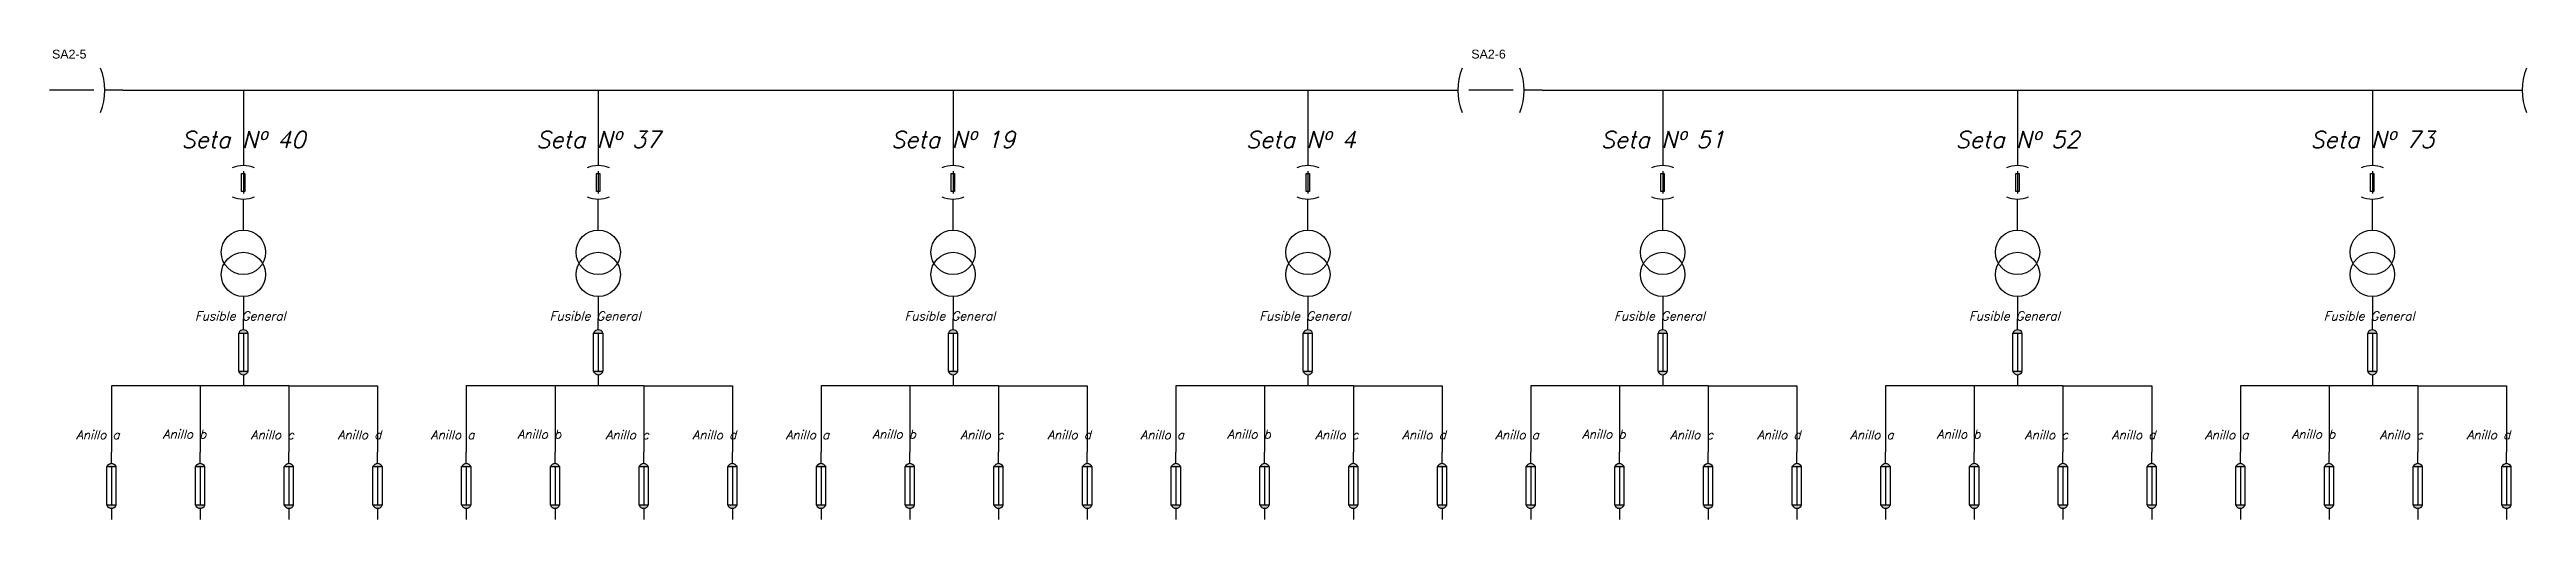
# Model space of a CAD drawing. Header units: millimetres. Extents: x 1875 to 17546, y 2661 to 4631.
# Drawn here: x 8149 to 9266, y 3352 to 3564 of the extents above; entities that cross this region are included whole.
import ezdxf

# ---------------------------------------------------------------- set-up
doc = ezdxf.new("R2010")
doc.units = ezdxf.units.MM
doc.styles.add('IRAM', font='ROMANS.SHX', dxfattribs={"oblique": 15, "height": 2.5})
doc.styles.get("Standard").update_dxf_attribs({"font": 'arial.ttf'})

msp = doc.modelspace()

# ---------------------------------------------------------------- texts
at = {"char_height": 4, "attachment_point": 1}
for s, insert in [('SA2-5', (8150.5, 3563.9)), ('SA2-6', (8790.5, 3563.9))]:
    msp.add_mtext_dynamic_manual_height_columns(s, width=28.858, gutter_width=12.5, heights=[0], dxfattribs=dict(at, insert=insert))
at = {"attachment_point": 1, "style": 'IRAM'}
for s, width, gutter_width, heights, insert, char_height in [('Seta Nº 40', 78.519, 0, [7.76], (8208.8, 3527.1), 7.5), ('Seta Nº 37', 78.519, 0, [7.76], (8368.8, 3527.1), 7.5), ('Seta Nº 19', 78.519, 0, [7.76], (8528.8, 3527.1), 7.5), ('Seta Nº 4', 78.519, 0, [7.76], (8688.8, 3527.1), 7.5), ('Seta Nº 51', 78.519, 0, [7.76], (8848.8, 3527.1), 7.5), ('Seta Nº 52', 78.519, 0, [7.76], (9008.8, 3527.1), 7.5), ('Seta Nº 73', 78.519, 0, [7.76], (9168.8, 3527.1), 7.5), ('Fusible General ', 50.416, 12.5, [0], (8214.9, 3445.8), 4), ('Fusible General ', 50.416, 12.5, [0], (8374.9, 3445.8), 4), ('Fusible General ', 50.416, 12.5, [0], (8534.9, 3445.8), 4), ('Fusible General ', 50.416, 12.5, [0], (8694.9, 3445.8), 4), ('Fusible General ', 50.416, 12.5, [0], (8854.9, 3445.8), 4), ('Fusible General ', 50.416, 12.5, [0], (9014.9, 3445.8), 4), ('Fusible General ', 50.416, 12.5, [0], (9174.9, 3445.8), 4), ('Anillo a', 29.434, 12.5, [0], (8161.3, 3392.2), 4), ('Anillo b', 29.434, 12.5, [0], (8200.4, 3392.5), 4), ('Anillo c', 29.434, 12.5, [0], (8240.1, 3392.2), 4), ('Anillo d', 29.434, 12.5, [0], (8279.3, 3392.2), 4), ('Anillo a', 29.434, 12.5, [0], (8321.3, 3392.2), 4), ('Anillo b', 29.434, 12.5, [0], (8360.4, 3392.5), 4), ('Anillo c', 29.434, 12.5, [0], (8400.1, 3392.2), 4), ('Anillo d', 29.434, 12.5, [0], (8439.3, 3392.2), 4), ('Anillo a', 29.434, 12.5, [0], (8481.3, 3392.2), 4), ('Anillo b', 29.434, 12.5, [0], (8520.4, 3392.5), 4), ('Anillo c', 29.434, 12.5, [0], (8560.1, 3392.2), 4), ('Anillo d', 29.434, 12.5, [0], (8599.3, 3392.2), 4), ('Anillo a', 29.434, 12.5, [0], (8641.3, 3392.2), 4), ('Anillo b', 29.434, 12.5, [0], (8680.4, 3392.5), 4), ('Anillo c', 29.434, 12.5, [0], (8720.1, 3392.2), 4), ('Anillo d', 29.434, 12.5, [0], (8759.3, 3392.2), 4), ('Anillo a', 29.434, 12.5, [0], (8801.3, 3392.2), 4), ('Anillo b', 29.434, 12.5, [0], (8840.4, 3392.5), 4), ('Anillo c', 29.434, 12.5, [0], (8880.1, 3392.2), 4), ('Anillo d', 29.434, 12.5, [0], (8919.3, 3392.2), 4), ('Anillo a', 29.434, 12.5, [0], (8961.3, 3392.2), 4), ('Anillo b', 29.434, 12.5, [0], (9000.4, 3392.5), 4), ('Anillo c', 29.434, 12.5, [0], (9040.1, 3392.2), 4), ('Anillo d', 29.434, 12.5, [0], (9079.3, 3392.2), 4), ('Anillo a', 29.434, 12.5, [0], (9121.3, 3392.2), 4), ('Anillo b', 29.434, 12.5, [0], (9160.4, 3392.5), 4), ('Anillo c', 29.434, 12.5, [0], (9200.1, 3392.2), 4), ('Anillo d', 29.434, 12.5, [0], (9239.3, 3392.2), 4)]:
    msp.add_mtext_dynamic_manual_height_columns(s, width=width, gutter_width=gutter_width, heights=heights, dxfattribs=dict(at, insert=insert, char_height=char_height))

# ---------------------------------------------------------------- hatches: boundary and pattern name
h = msp.add_hatch(color=256)
h.dxf.hatch_style = 1
h.paths.add_polyline_path([(8238.8, 3436.1, 0.672313), (8234.7, 3436.1)])
h.paths.add_polyline_path([(8238.8, 3418.7), (8234.7, 3418.7, 0.672313)])
h = msp.add_hatch(color=256)
h.dxf.hatch_style = 1
h.paths.add_polyline_path([(8398.8, 3436.1, 0.672313), (8394.7, 3436.1)])
h.paths.add_polyline_path([(8398.8, 3418.7), (8394.7, 3418.7, 0.672313)])
h = msp.add_hatch(color=256)
h.dxf.hatch_style = 1
h.paths.add_polyline_path([(8558.8, 3436.1, 0.672313), (8554.7, 3436.1)])
h.paths.add_polyline_path([(8558.8, 3418.7), (8554.7, 3418.7, 0.672313)])
h = msp.add_hatch(color=256)
h.dxf.hatch_style = 1
h.paths.add_polyline_path([(8718.8, 3436.1, 0.672313), (8714.7, 3436.1)])
h.paths.add_polyline_path([(8718.8, 3418.7), (8714.7, 3418.7, 0.672313)])
h = msp.add_hatch(color=256)
h.dxf.hatch_style = 1
h.paths.add_polyline_path([(8878.8, 3436.1, 0.672313), (8874.7, 3436.1)])
h.paths.add_polyline_path([(8878.8, 3418.7), (8874.7, 3418.7, 0.672313)])
h = msp.add_hatch(color=256)
h.dxf.hatch_style = 1
h.paths.add_polyline_path([(9038.8, 3436.1, 0.672313), (9034.7, 3436.1)])
h.paths.add_polyline_path([(9038.8, 3418.7), (9034.7, 3418.7, 0.672313)])
h = msp.add_hatch(color=256)
h.dxf.hatch_style = 1
h.paths.add_polyline_path([(9198.8, 3436.1, 0.672313), (9194.7, 3436.1)])
h.paths.add_polyline_path([(9198.8, 3418.7), (9194.7, 3418.7, 0.672313)])
h = msp.add_hatch(color=256)
h.dxf.hatch_style = 1
h.paths.add_polyline_path([(8179.3, 3375.9, 0.672313), (8175.2, 3375.9)])
h.paths.add_polyline_path([(8179.3, 3358.4), (8175.2, 3358.4, 0.672313)])
h = msp.add_hatch(color=256)
h.dxf.hatch_style = 1
h.paths.add_polyline_path([(8219.3, 3375.9, 0.672313), (8215.2, 3375.9)])
h.paths.add_polyline_path([(8219.3, 3358.4), (8215.2, 3358.4, 0.672313)])
h = msp.add_hatch(color=256)
h.dxf.hatch_style = 1
h.paths.add_polyline_path([(8259.3, 3375.9, 0.672313), (8255.2, 3375.9)])
h.paths.add_polyline_path([(8259.3, 3358.4), (8255.2, 3358.4, 0.672313)])
h = msp.add_hatch(color=256)
h.dxf.hatch_style = 1
h.paths.add_polyline_path([(8299.3, 3375.9, 0.672313), (8295.2, 3375.9)])
h.paths.add_polyline_path([(8299.3, 3358.4), (8295.2, 3358.4, 0.672313)])
h = msp.add_hatch(color=256)
h.dxf.hatch_style = 1
h.paths.add_polyline_path([(8339.3, 3375.9, 0.672313), (8335.2, 3375.9)])
h.paths.add_polyline_path([(8339.3, 3358.4), (8335.2, 3358.4, 0.672313)])
h = msp.add_hatch(color=256)
h.dxf.hatch_style = 1
h.paths.add_polyline_path([(8379.3, 3375.9, 0.672313), (8375.2, 3375.9)])
h.paths.add_polyline_path([(8379.3, 3358.4), (8375.2, 3358.4, 0.672313)])
h = msp.add_hatch(color=256)
h.dxf.hatch_style = 1
h.paths.add_polyline_path([(8419.3, 3375.9, 0.672313), (8415.2, 3375.9)])
h.paths.add_polyline_path([(8419.3, 3358.4), (8415.2, 3358.4, 0.672313)])
h = msp.add_hatch(color=256)
h.dxf.hatch_style = 1
h.paths.add_polyline_path([(8459.3, 3375.9, 0.672313), (8455.2, 3375.9)])
h.paths.add_polyline_path([(8459.3, 3358.4), (8455.2, 3358.4, 0.672313)])
h = msp.add_hatch(color=256)
h.dxf.hatch_style = 1
h.paths.add_polyline_path([(8499.3, 3375.9, 0.672313), (8495.2, 3375.9)])
h.paths.add_polyline_path([(8499.3, 3358.4), (8495.2, 3358.4, 0.672313)])
h = msp.add_hatch(color=256)
h.dxf.hatch_style = 1
h.paths.add_polyline_path([(8539.3, 3375.9, 0.672313), (8535.2, 3375.9)])
h.paths.add_polyline_path([(8539.3, 3358.4), (8535.2, 3358.4, 0.672313)])
h = msp.add_hatch(color=256)
h.dxf.hatch_style = 1
h.paths.add_polyline_path([(8579.3, 3375.9, 0.672313), (8575.2, 3375.9)])
h.paths.add_polyline_path([(8579.3, 3358.4), (8575.2, 3358.4, 0.672313)])
h = msp.add_hatch(color=256)
h.dxf.hatch_style = 1
h.paths.add_polyline_path([(8619.3, 3375.9, 0.672313), (8615.2, 3375.9)])
h.paths.add_polyline_path([(8619.3, 3358.4), (8615.2, 3358.4, 0.672313)])
h = msp.add_hatch(color=256)
h.dxf.hatch_style = 1
h.paths.add_polyline_path([(8659.3, 3375.9, 0.672313), (8655.2, 3375.9)])
h.paths.add_polyline_path([(8659.3, 3358.4), (8655.2, 3358.4, 0.672313)])
h = msp.add_hatch(color=256)
h.dxf.hatch_style = 1
h.paths.add_polyline_path([(8699.3, 3375.9, 0.672313), (8695.2, 3375.9)])
h.paths.add_polyline_path([(8699.3, 3358.4), (8695.2, 3358.4, 0.672313)])
h = msp.add_hatch(color=256)
h.dxf.hatch_style = 1
h.paths.add_polyline_path([(8739.3, 3375.9, 0.672313), (8735.2, 3375.9)])
h.paths.add_polyline_path([(8739.3, 3358.4), (8735.2, 3358.4, 0.672313)])
h = msp.add_hatch(color=256)
h.dxf.hatch_style = 1
h.paths.add_polyline_path([(8779.3, 3375.9, 0.672313), (8775.2, 3375.9)])
h.paths.add_polyline_path([(8779.3, 3358.4), (8775.2, 3358.4, 0.672313)])
h = msp.add_hatch(color=256)
h.dxf.hatch_style = 1
h.paths.add_polyline_path([(8819.3, 3375.9, 0.672313), (8815.2, 3375.9)])
h.paths.add_polyline_path([(8819.3, 3358.4), (8815.2, 3358.4, 0.672313)])
h = msp.add_hatch(color=256)
h.dxf.hatch_style = 1
h.paths.add_polyline_path([(8859.3, 3375.9, 0.672313), (8855.2, 3375.9)])
h.paths.add_polyline_path([(8859.3, 3358.4), (8855.2, 3358.4, 0.672313)])
h = msp.add_hatch(color=256)
h.dxf.hatch_style = 1
h.paths.add_polyline_path([(8899.3, 3375.9, 0.672313), (8895.2, 3375.9)])
h.paths.add_polyline_path([(8899.3, 3358.4), (8895.2, 3358.4, 0.672313)])
h = msp.add_hatch(color=256)
h.dxf.hatch_style = 1
h.paths.add_polyline_path([(8939.3, 3375.9, 0.672313), (8935.2, 3375.9)])
h.paths.add_polyline_path([(8939.3, 3358.4), (8935.2, 3358.4, 0.672313)])
h = msp.add_hatch(color=256)
h.dxf.hatch_style = 1
h.paths.add_polyline_path([(8979.3, 3375.9, 0.672313), (8975.2, 3375.9)])
h.paths.add_polyline_path([(8979.3, 3358.4), (8975.2, 3358.4, 0.672313)])
h = msp.add_hatch(color=256)
h.dxf.hatch_style = 1
h.paths.add_polyline_path([(9019.3, 3375.9, 0.672313), (9015.2, 3375.9)])
h.paths.add_polyline_path([(9019.3, 3358.4), (9015.2, 3358.4, 0.672313)])
h = msp.add_hatch(color=256)
h.dxf.hatch_style = 1
h.paths.add_polyline_path([(9059.3, 3375.9, 0.672313), (9055.2, 3375.9)])
h.paths.add_polyline_path([(9059.3, 3358.4), (9055.2, 3358.4, 0.672313)])
h = msp.add_hatch(color=256)
h.dxf.hatch_style = 1
h.paths.add_polyline_path([(9099.3, 3375.9, 0.672313), (9095.2, 3375.9)])
h.paths.add_polyline_path([(9099.3, 3358.4), (9095.2, 3358.4, 0.672313)])
h = msp.add_hatch(color=256)
h.dxf.hatch_style = 1
h.paths.add_polyline_path([(9139.3, 3375.9, 0.672313), (9135.2, 3375.9)])
h.paths.add_polyline_path([(9139.3, 3358.4), (9135.2, 3358.4, 0.672313)])
h = msp.add_hatch(color=256)
h.dxf.hatch_style = 1
h.paths.add_polyline_path([(9179.3, 3375.9, 0.672313), (9175.2, 3375.9)])
h.paths.add_polyline_path([(9179.3, 3358.4), (9175.2, 3358.4, 0.672313)])
h = msp.add_hatch(color=256)
h.dxf.hatch_style = 1
h.paths.add_polyline_path([(9219.3, 3375.9, 0.672313), (9215.2, 3375.9)])
h.paths.add_polyline_path([(9219.3, 3358.4), (9215.2, 3358.4, 0.672313)])
h = msp.add_hatch(color=256)
h.dxf.hatch_style = 1
h.paths.add_polyline_path([(9259.3, 3375.9, 0.672313), (9255.2, 3375.9)])
h.paths.add_polyline_path([(9259.3, 3358.4), (9255.2, 3358.4, 0.672313)])

# ---------------------------------------------------------------- linework, layer by layer
for p, q in [((8169.4, 3545.6), (8149.4, 3545.6)), ((8169.4, 3545.6), (8149.4, 3545.6)), ((8182.4, 3545.6), (8174.4, 3545.6)), ((8182.4, 3545.6), (8174.4, 3545.6)), ((8776.3, 3545.6), (8784.4, 3545.6)), ((8776.3, 3545.6), (8784.4, 3545.6)), ((8809.4, 3545.6), (8789.4, 3545.6)), ((8809.4, 3545.6), (8789.4, 3545.6)), ((8822.4, 3545.6), (8814.4, 3545.6)), ((8822.4, 3545.6), (8814.4, 3545.6)), ((9256.3, 3545.6), (9264.4, 3545.6)), ((8236.8, 3515.6), (8236.8, 3511.6)), ((8236.8, 3509.1), (8236.8, 3499.1)), ((8396.8, 3515.6), (8396.8, 3511.6)), ((8396.8, 3509.1), (8396.8, 3499.1)), ((8556.8, 3515.6), (8556.8, 3511.6)), ((8556.8, 3509.1), (8556.8, 3499.1)), ((8716.8, 3515.6), (8716.8, 3511.6)), ((8716.8, 3509.1), (8716.8, 3499.1)), ((8876.8, 3515.6), (8876.8, 3511.6)), ((8876.8, 3509.1), (8876.8, 3499.1)), ((9036.8, 3515.6), (9036.8, 3511.6)), ((9036.8, 3509.1), (9036.8, 3499.1)), ((9196.8, 3515.6), (9196.8, 3511.6)), ((9196.8, 3509.1), (9196.8, 3499.1)), ((8236.8, 3492.5), (8236.8, 3496.6)), ((8396.8, 3492.5), (8396.8, 3496.6)), ((8556.8, 3492.5), (8556.8, 3496.6)), ((8716.8, 3492.5), (8716.8, 3496.6)), ((8876.8, 3492.5), (8876.8, 3496.6)), ((9036.8, 3492.5), (9036.8, 3496.6)), ((9196.8, 3492.5), (9196.8, 3496.6)), ((8236.8, 3482.5), (8236.8, 3492.5)), ((8396.8, 3482.5), (8396.8, 3492.5)), ((8556.8, 3482.5), (8556.8, 3492.5)), ((8716.8, 3482.5), (8716.8, 3492.5)), ((8876.8, 3482.5), (8876.8, 3492.5)), ((9036.8, 3482.5), (9036.8, 3492.5)), ((9196.8, 3482.5), (9196.8, 3492.5)), ((8236.8, 3452.5), (8236.8, 3442.5)), ((8396.8, 3452.5), (8396.8, 3442.5)), ((8556.8, 3452.5), (8556.8, 3442.5)), ((8716.8, 3452.5), (8716.8, 3442.5)), ((8876.8, 3452.5), (8876.8, 3442.5)), ((9036.8, 3452.5), (9036.8, 3442.5)), ((9196.8, 3452.5), (9196.8, 3442.5)), ((8236.8, 3437.5), (8236.8, 3442.5)), ((8396.8, 3437.5), (8396.8, 3442.5)), ((8556.8, 3437.5), (8556.8, 3442.5)), ((8716.8, 3437.5), (8716.8, 3442.5)), ((8876.8, 3437.5), (8876.8, 3442.5)), ((9036.8, 3437.5), (9036.8, 3442.5)), ((9196.8, 3437.5), (9196.8, 3442.5)), ((8236.8, 3436.1), (8236.8, 3418.7)), ((8396.8, 3436.1), (8396.8, 3418.7)), ((8556.8, 3436.1), (8556.8, 3418.7)), ((8716.8, 3436.1), (8716.8, 3418.7)), ((8876.8, 3436.1), (8876.8, 3418.7)), ((9036.8, 3436.1), (9036.8, 3418.7)), ((9196.8, 3436.1), (9196.8, 3418.7)), ((8236.8, 3417.3), (8236.8, 3412.3)), ((8396.8, 3417.3), (8396.8, 3412.3)), ((8556.8, 3417.3), (8556.8, 3412.3)), ((8716.8, 3417.3), (8716.8, 3412.3)), ((8876.8, 3417.3), (8876.8, 3412.3)), ((9036.8, 3417.3), (9036.8, 3412.3)), ((9196.8, 3417.3), (9196.8, 3412.3)), ((8177.3, 3377.3), (8177.3, 3382.3)), ((8177.3, 3375.9), (8177.3, 3358.4)), ((8217.3, 3377.3), (8217.3, 3382.3)), ((8217.3, 3375.9), (8217.3, 3358.4)), ((8257.3, 3377.3), (8257.3, 3382.3)), ((8257.3, 3375.9), (8257.3, 3358.4)), ((8297.3, 3377.3), (8297.3, 3382.3)), ((8297.3, 3375.9), (8297.3, 3358.4)), ((8337.3, 3377.3), (8337.3, 3382.3)), ((8337.3, 3375.9), (8337.3, 3358.4)), ((8377.3, 3377.3), (8377.3, 3382.3)), ((8377.3, 3375.9), (8377.3, 3358.4)), ((8417.3, 3377.3), (8417.3, 3382.3)), ((8417.3, 3375.9), (8417.3, 3358.4)), ((8457.3, 3377.3), (8457.3, 3382.3)), ((8457.3, 3375.9), (8457.3, 3358.4)), ((8497.3, 3377.3), (8497.3, 3382.3)), ((8497.3, 3375.9), (8497.3, 3358.4)), ((8537.3, 3377.3), (8537.3, 3382.3)), ((8537.3, 3375.9), (8537.3, 3358.4)), ((8577.3, 3377.3), (8577.3, 3382.3)), ((8577.3, 3375.9), (8577.3, 3358.4)), ((8617.3, 3377.3), (8617.3, 3382.3)), ((8617.3, 3375.9), (8617.3, 3358.4)), ((8657.3, 3377.3), (8657.3, 3382.3)), ((8657.3, 3375.9), (8657.3, 3358.4)), ((8697.3, 3377.3), (8697.3, 3382.3)), ((8697.3, 3375.9), (8697.3, 3358.4)), ((8737.3, 3377.3), (8737.3, 3382.3)), ((8737.3, 3375.9), (8737.3, 3358.4)), ((8777.3, 3377.3), (8777.3, 3382.3)), ((8777.3, 3375.9), (8777.3, 3358.4)), ((8817.3, 3377.3), (8817.3, 3382.3)), ((8817.3, 3375.9), (8817.3, 3358.4)), ((8857.3, 3377.3), (8857.3, 3382.3)), ((8857.3, 3375.9), (8857.3, 3358.4)), ((8897.3, 3377.3), (8897.3, 3382.3)), ((8897.3, 3375.9), (8897.3, 3358.4)), ((8937.3, 3377.3), (8937.3, 3382.3)), ((8937.3, 3375.9), (8937.3, 3358.4)), ((8977.3, 3377.3), (8977.3, 3382.3)), ((8977.3, 3375.9), (8977.3, 3358.4)), ((9017.3, 3377.3), (9017.3, 3382.3)), ((9017.3, 3375.9), (9017.3, 3358.4)), ((9057.3, 3377.3), (9057.3, 3382.3)), ((9057.3, 3375.9), (9057.3, 3358.4)), ((9097.3, 3377.3), (9097.3, 3382.3)), ((9097.3, 3375.9), (9097.3, 3358.4)), ((9137.3, 3377.3), (9137.3, 3382.3)), ((9137.3, 3375.9), (9137.3, 3358.4)), ((9177.3, 3377.3), (9177.3, 3382.3)), ((9177.3, 3375.9), (9177.3, 3358.4)), ((9217.3, 3377.3), (9217.3, 3382.3)), ((9217.3, 3375.9), (9217.3, 3358.4)), ((9257.3, 3377.3), (9257.3, 3382.3)), ((9257.3, 3375.9), (9257.3, 3358.4)), ((8177.3, 3357), (8177.3, 3352)), ((8217.3, 3357), (8217.3, 3352)), ((8257.3, 3357), (8257.3, 3352)), ((8297.3, 3357), (8297.3, 3352)), ((8337.3, 3357), (8337.3, 3352)), ((8377.3, 3357), (8377.3, 3352)), ((8417.3, 3357), (8417.3, 3352)), ((8457.3, 3357), (8457.3, 3352)), ((8497.3, 3357), (8497.3, 3352)), ((8537.3, 3357), (8537.3, 3352)), ((8577.3, 3357), (8577.3, 3352)), ((8617.3, 3357), (8617.3, 3352)), ((8657.3, 3357), (8657.3, 3352)), ((8697.3, 3357), (8697.3, 3352)), ((8737.3, 3357), (8737.3, 3352)), ((8777.3, 3357), (8777.3, 3352)), ((8817.3, 3357), (8817.3, 3352)), ((8857.3, 3357), (8857.3, 3352)), ((8897.3, 3357), (8897.3, 3352)), ((8937.3, 3357), (8937.3, 3352)), ((8977.3, 3357), (8977.3, 3352)), ((9017.3, 3357), (9017.3, 3352)), ((9057.3, 3357), (9057.3, 3352)), ((9097.3, 3357), (9097.3, 3352)), ((9137.3, 3357), (9137.3, 3352)), ((9177.3, 3357), (9177.3, 3352)), ((9217.3, 3357), (9217.3, 3352)), ((9257.3, 3357), (9257.3, 3352))]:
    msp.add_line(p, q)
at = {"color": 244, "true_color": 0x991b1e}
for p, q in [((8182.4, 3545.6), (8236.8, 3545.6)), ((8236.8, 3545.6), (8236.8, 3515.6)), ((8236.8, 3545.6), (8316.8, 3545.6)), ((8316.8, 3545.6), (8396.8, 3545.6)), ((8396.8, 3545.6), (8396.8, 3515.6)), ((8396.8, 3545.6), (8476.8, 3545.6)), ((8476.8, 3545.6), (8556.8, 3545.6)), ((8556.8, 3545.6), (8556.8, 3515.6)), ((8556.8, 3545.6), (8716.8, 3545.6)), ((8716.8, 3545.6), (8716.8, 3525.6)), ((8716.8, 3545.6), (8716.8, 3515.6)), ((8716.8, 3545.6), (8776.3, 3545.6)), ((8822.4, 3545.6), (8876.8, 3545.6)), ((8876.8, 3545.6), (8876.8, 3515.6)), ((8876.8, 3545.6), (8956.8, 3545.6)), ((8956.8, 3545.6), (9036.8, 3545.6)), ((9036.8, 3545.6), (9036.8, 3515.6)), ((9036.8, 3545.6), (9196.8, 3545.6)), ((9196.8, 3545.6), (9196.8, 3525.6)), ((9196.8, 3545.6), (9196.8, 3515.6)), ((9196.8, 3545.6), (9256.3, 3545.6))]:
    msp.add_line(p, q, dxfattribs=at)
at = {"color": 1}
for p, q in [((8257.3, 3412.3), (8177.3, 3412.3)), ((8177.3, 3412.3), (8177.3, 3382.3)), ((8217.3, 3412.3), (8217.3, 3382.3)), ((8257.3, 3412.3), (8297.3, 3412.3)), ((8257.3, 3412.3), (8257.3, 3382.3)), ((8297.3, 3412.3), (8297.3, 3382.3)), ((8417.3, 3412.3), (8337.3, 3412.3)), ((8337.3, 3412.3), (8337.3, 3382.3)), ((8377.3, 3412.3), (8377.3, 3382.3)), ((8417.3, 3412.3), (8457.3, 3412.3)), ((8417.3, 3412.3), (8417.3, 3382.3)), ((8457.3, 3412.3), (8457.3, 3382.3)), ((8577.3, 3412.3), (8497.3, 3412.3)), ((8497.3, 3412.3), (8497.3, 3382.3)), ((8537.3, 3412.3), (8537.3, 3382.3)), ((8577.3, 3412.3), (8617.3, 3412.3)), ((8577.3, 3412.3), (8577.3, 3382.3)), ((8617.3, 3412.3), (8617.3, 3382.3)), ((8737.3, 3412.3), (8657.3, 3412.3)), ((8657.3, 3412.3), (8657.3, 3382.3)), ((8697.3, 3412.3), (8697.3, 3382.3)), ((8737.3, 3412.3), (8777.3, 3412.3)), ((8737.3, 3412.3), (8737.3, 3382.3)), ((8777.3, 3412.3), (8777.3, 3382.3)), ((8897.3, 3412.3), (8817.3, 3412.3)), ((8817.3, 3412.3), (8817.3, 3382.3)), ((8857.3, 3412.3), (8857.3, 3382.3)), ((8897.3, 3412.3), (8937.3, 3412.3)), ((8897.3, 3412.3), (8897.3, 3382.3)), ((8937.3, 3412.3), (8937.3, 3382.3)), ((9057.3, 3412.3), (8977.3, 3412.3)), ((8977.3, 3412.3), (8977.3, 3382.3)), ((9017.3, 3412.3), (9017.3, 3382.3)), ((9057.3, 3412.3), (9097.3, 3412.3)), ((9057.3, 3412.3), (9057.3, 3382.3)), ((9097.3, 3412.3), (9097.3, 3382.3)), ((9217.3, 3412.3), (9137.3, 3412.3)), ((9137.3, 3412.3), (9137.3, 3382.3)), ((9177.3, 3412.3), (9177.3, 3382.3)), ((9217.3, 3412.3), (9257.3, 3412.3)), ((9217.3, 3412.3), (9217.3, 3382.3)), ((9257.3, 3412.3), (9257.3, 3382.3))]:
    msp.add_line(p, q, dxfattribs=at)
for points in [[(8236, 3508), (8237.5, 3508), (8237.5, 3500), (8236, 3500)], [(8396, 3508), (8397.5, 3508), (8397.5, 3500), (8396, 3500)], [(8556, 3508), (8557.5, 3508), (8557.5, 3500), (8556, 3500)], [(8716, 3508), (8717.5, 3508), (8717.5, 3500), (8716, 3500)], [(8876, 3508), (8877.5, 3508), (8877.5, 3500), (8876, 3500)], [(9036, 3508), (9037.5, 3508), (9037.5, 3500), (9036, 3500)], [(9196, 3508), (9197.5, 3508), (9197.5, 3500), (9196, 3500)], [(8234.7, 3436.1), (8238.8, 3436.1), (8238.8, 3418.7), (8234.7, 3418.7)], [(8394.7, 3436.1), (8398.8, 3436.1), (8398.8, 3418.7), (8394.7, 3418.7)], [(8554.7, 3436.1), (8558.8, 3436.1), (8558.8, 3418.7), (8554.7, 3418.7)], [(8714.7, 3436.1), (8718.8, 3436.1), (8718.8, 3418.7), (8714.7, 3418.7)], [(8874.7, 3436.1), (8878.8, 3436.1), (8878.8, 3418.7), (8874.7, 3418.7)], [(9034.7, 3436.1), (9038.8, 3436.1), (9038.8, 3418.7), (9034.7, 3418.7)], [(9194.7, 3436.1), (9198.8, 3436.1), (9198.8, 3418.7), (9194.7, 3418.7)], [(8175.2, 3375.9), (8179.3, 3375.9), (8179.3, 3358.4), (8175.2, 3358.4)], [(8215.2, 3375.9), (8219.3, 3375.9), (8219.3, 3358.4), (8215.2, 3358.4)], [(8255.2, 3375.9), (8259.3, 3375.9), (8259.3, 3358.4), (8255.2, 3358.4)], [(8295.2, 3375.9), (8299.3, 3375.9), (8299.3, 3358.4), (8295.2, 3358.4)], [(8335.2, 3375.9), (8339.3, 3375.9), (8339.3, 3358.4), (8335.2, 3358.4)], [(8375.2, 3375.9), (8379.3, 3375.9), (8379.3, 3358.4), (8375.2, 3358.4)], [(8415.2, 3375.9), (8419.3, 3375.9), (8419.3, 3358.4), (8415.2, 3358.4)], [(8455.2, 3375.9), (8459.3, 3375.9), (8459.3, 3358.4), (8455.2, 3358.4)], [(8495.2, 3375.9), (8499.3, 3375.9), (8499.3, 3358.4), (8495.2, 3358.4)], [(8535.2, 3375.9), (8539.3, 3375.9), (8539.3, 3358.4), (8535.2, 3358.4)], [(8575.2, 3375.9), (8579.3, 3375.9), (8579.3, 3358.4), (8575.2, 3358.4)], [(8615.2, 3375.9), (8619.3, 3375.9), (8619.3, 3358.4), (8615.2, 3358.4)], [(8655.2, 3375.9), (8659.3, 3375.9), (8659.3, 3358.4), (8655.2, 3358.4)], [(8695.2, 3375.9), (8699.3, 3375.9), (8699.3, 3358.4), (8695.2, 3358.4)], [(8735.2, 3375.9), (8739.3, 3375.9), (8739.3, 3358.4), (8735.2, 3358.4)], [(8775.2, 3375.9), (8779.3, 3375.9), (8779.3, 3358.4), (8775.2, 3358.4)], [(8815.2, 3375.9), (8819.3, 3375.9), (8819.3, 3358.4), (8815.2, 3358.4)], [(8855.2, 3375.9), (8859.3, 3375.9), (8859.3, 3358.4), (8855.2, 3358.4)], [(8895.2, 3375.9), (8899.3, 3375.9), (8899.3, 3358.4), (8895.2, 3358.4)], [(8935.2, 3375.9), (8939.3, 3375.9), (8939.3, 3358.4), (8935.2, 3358.4)], [(8975.2, 3375.9), (8979.3, 3375.9), (8979.3, 3358.4), (8975.2, 3358.4)], [(9015.2, 3375.9), (9019.3, 3375.9), (9019.3, 3358.4), (9015.2, 3358.4)], [(9055.2, 3375.9), (9059.3, 3375.9), (9059.3, 3358.4), (9055.2, 3358.4)], [(9095.2, 3375.9), (9099.3, 3375.9), (9099.3, 3358.4), (9095.2, 3358.4)], [(9135.2, 3375.9), (9139.3, 3375.9), (9139.3, 3358.4), (9135.2, 3358.4)], [(9175.2, 3375.9), (9179.3, 3375.9), (9179.3, 3358.4), (9175.2, 3358.4)], [(9215.2, 3375.9), (9219.3, 3375.9), (9219.3, 3358.4), (9215.2, 3358.4)], [(9255.2, 3375.9), (9259.3, 3375.9), (9259.3, 3358.4), (9255.2, 3358.4)]]:
    msp.add_lwpolyline(points, close=True)
for centre in [(8236.8, 3472.5), (8396.8, 3472.5), (8556.8, 3472.5), (8716.8, 3472.5), (8876.8, 3472.5), (9036.8, 3472.5), (9196.8, 3472.5), (8236.8, 3462.5), (8396.8, 3462.5), (8556.8, 3462.5), (8716.8, 3462.5), (8876.8, 3462.5), (9036.8, 3462.5), (9196.8, 3462.5)]:
    msp.add_circle(centre, 10)
for centre, radius, start, end in [((8147.4, 3545.6), 26.9, 338.2103, 21.7897), ((8147.4, 3545.6), 26.9, 338.2103, 21.7897), ((8811.3, 3545.6), 26.9, 158.2103, 201.7897), ((8811.3, 3545.6), 26.9, 158.2103, 201.7897), ((8787.4, 3545.6), 26.9, 338.2103, 21.7897), ((8787.4, 3545.6), 26.9, 338.2103, 21.7897), ((9291.3, 3545.6), 26.9, 158.2103, 201.7897), ((8236.8, 3498.1), 13.5, 68.2103, 111.7897), ((8396.8, 3498.1), 13.5, 68.2103, 111.7897), ((8556.8, 3498.1), 13.5, 68.2103, 111.7897), ((8716.8, 3498.1), 13.5, 68.2103, 111.7897), ((8876.8, 3498.1), 13.5, 68.2103, 111.7897), ((9036.8, 3498.1), 13.5, 68.2103, 111.7897), ((9196.8, 3498.1), 13.5, 68.2103, 111.7897), ((8236.8, 3510), 13.5, 248.2103, 291.7897), ((8396.8, 3510), 13.5, 248.2103, 291.7897), ((8556.8, 3510), 13.5, 248.2103, 291.7897), ((8716.8, 3510), 13.5, 248.2103, 291.7897), ((8876.8, 3510), 13.5, 248.2103, 291.7897), ((9036.8, 3510), 13.5, 248.2103, 291.7897), ((9196.8, 3510), 13.5, 248.2103, 291.7897), ((8236.8, 3435.3), 2.25, 22.1731, 157.8269), ((8396.8, 3435.3), 2.25, 22.1731, 157.8269), ((8556.8, 3435.3), 2.25, 22.1731, 157.8269), ((8716.8, 3435.3), 2.25, 22.1731, 157.8269), ((8876.8, 3435.3), 2.25, 22.1731, 157.8269), ((9036.8, 3435.3), 2.25, 22.1731, 157.8269), ((9196.8, 3435.3), 2.25, 22.1731, 157.8269), ((8236.8, 3419.5), 2.25, 202.1731, 337.8269), ((8396.8, 3419.5), 2.25, 202.1731, 337.8269), ((8556.8, 3419.5), 2.25, 202.1731, 337.8269), ((8716.8, 3419.5), 2.25, 202.1731, 337.8269), ((8876.8, 3419.5), 2.25, 202.1731, 337.8269), ((9036.8, 3419.5), 2.25, 202.1731, 337.8269), ((9196.8, 3419.5), 2.25, 202.1731, 337.8269), ((8177.3, 3375), 2.25, 22.1731, 157.8269), ((8217.3, 3375), 2.25, 22.1731, 157.8269), ((8257.3, 3375), 2.25, 22.1731, 157.8269), ((8297.3, 3375), 2.25, 22.1731, 157.8269), ((8337.3, 3375), 2.25, 22.1731, 157.8269), ((8377.3, 3375), 2.25, 22.1731, 157.8269), ((8417.3, 3375), 2.25, 22.1731, 157.8269), ((8457.3, 3375), 2.25, 22.1731, 157.8269), ((8497.3, 3375), 2.25, 22.1731, 157.8269), ((8537.3, 3375), 2.25, 22.1731, 157.8269), ((8577.3, 3375), 2.25, 22.1731, 157.8269), ((8617.3, 3375), 2.25, 22.1731, 157.8269), ((8657.3, 3375), 2.25, 22.1731, 157.8269), ((8697.3, 3375), 2.25, 22.1731, 157.8269), ((8737.3, 3375), 2.25, 22.1731, 157.8269), ((8777.3, 3375), 2.25, 22.1731, 157.8269), ((8817.3, 3375), 2.25, 22.1731, 157.8269), ((8857.3, 3375), 2.25, 22.1731, 157.8269), ((8897.3, 3375), 2.25, 22.1731, 157.8269), ((8937.3, 3375), 2.25, 22.1731, 157.8269), ((8977.3, 3375), 2.25, 22.1731, 157.8269), ((9017.3, 3375), 2.25, 22.1731, 157.8269), ((9057.3, 3375), 2.25, 22.1731, 157.8269), ((9097.3, 3375), 2.25, 22.1731, 157.8269), ((9137.3, 3375), 2.25, 22.1731, 157.8269), ((9177.3, 3375), 2.25, 22.1731, 157.8269), ((9217.3, 3375), 2.25, 22.1731, 157.8269), ((9257.3, 3375), 2.25, 22.1731, 157.8269), ((8177.3, 3359.3), 2.25, 202.1731, 337.8269), ((8217.3, 3359.3), 2.25, 202.1731, 337.8269), ((8257.3, 3359.3), 2.25, 202.1731, 337.8269), ((8297.3, 3359.3), 2.25, 202.1731, 337.8269), ((8337.3, 3359.3), 2.25, 202.1731, 337.8269), ((8377.3, 3359.3), 2.25, 202.1731, 337.8269), ((8417.3, 3359.3), 2.25, 202.1731, 337.8269), ((8457.3, 3359.3), 2.25, 202.1731, 337.8269), ((8497.3, 3359.3), 2.25, 202.1731, 337.8269), ((8537.3, 3359.3), 2.25, 202.1731, 337.8269), ((8577.3, 3359.3), 2.25, 202.1731, 337.8269), ((8617.3, 3359.3), 2.25, 202.1731, 337.8269), ((8657.3, 3359.3), 2.25, 202.1731, 337.8269), ((8697.3, 3359.3), 2.25, 202.1731, 337.8269), ((8737.3, 3359.3), 2.25, 202.1731, 337.8269), ((8777.3, 3359.3), 2.25, 202.1731, 337.8269), ((8817.3, 3359.3), 2.25, 202.1731, 337.8269), ((8857.3, 3359.3), 2.25, 202.1731, 337.8269), ((8897.3, 3359.3), 2.25, 202.1731, 337.8269), ((8937.3, 3359.3), 2.25, 202.1731, 337.8269), ((8977.3, 3359.3), 2.25, 202.1731, 337.8269), ((9017.3, 3359.3), 2.25, 202.1731, 337.8269), ((9057.3, 3359.3), 2.25, 202.1731, 337.8269), ((9097.3, 3359.3), 2.25, 202.1731, 337.8269), ((9137.3, 3359.3), 2.25, 202.1731, 337.8269), ((9177.3, 3359.3), 2.25, 202.1731, 337.8269), ((9217.3, 3359.3), 2.25, 202.1731, 337.8269), ((9257.3, 3359.3), 2.25, 202.1731, 337.8269)]:
    msp.add_arc(centre, radius, start, end)

msp.set_redraw_order([(e.dxf.handle, doc.entitydb.next_handle()) for e in msp.query("TEXT MTEXT ATTDEF DIMENSION ARC_DIMENSION")])  # texts and dimensions are drawn at this point

doc.saveas('drawing.dxf')
